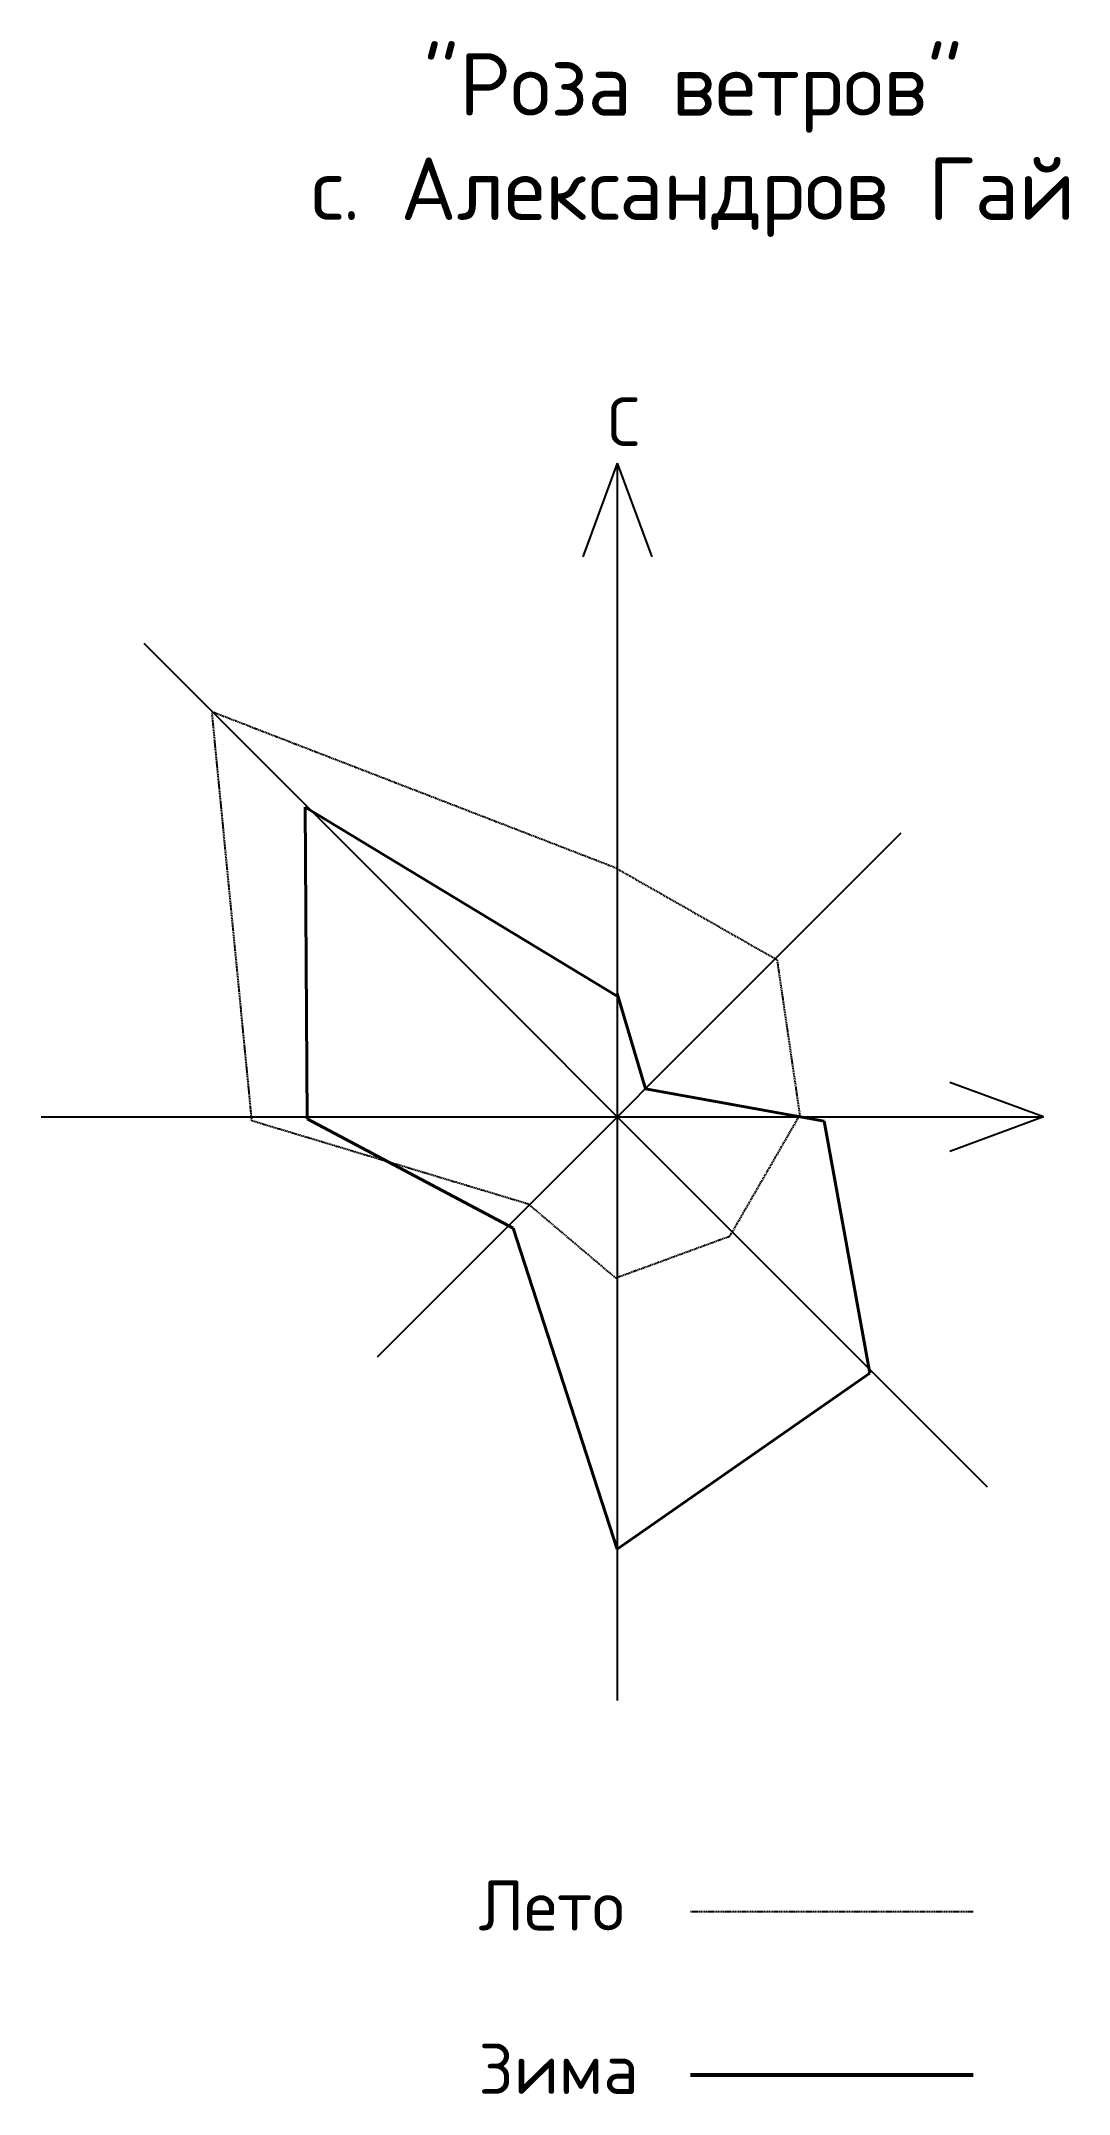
# Model space of a CAD drawing. Header units: millimetres. Extents: x -273369 to 399464, y -35443 to 194245.
# Drawn here: x 54099 to 59853, y -20681 to -9196 of the extents above; entities that cross this region are included whole.
import ezdxf

# ---------------------------------------------------------------- set-up
doc = ezdxf.new("R2010")
doc.units = ezdxf.units.MM
doc.linetypes.add('CENTER2', pattern=[28.575, 19.05, -3.175, 3.175, -3.175])
doc.linetypes.add('штриховая2', pattern=[9.525, 6.35, -3.175])
doc.styles.add('PDF ISOCPEUR', font='isocpeur.ttf', dxfattribs={"height": 3})
doc.styles.add('стиль3', font='isocpeur.ttf')

msp = doc.modelspace()

# ---------------------------------------------------------------- texts
at = {"color": 0, "linetype": 'CENTER2', "ltscale": 100, "insert": (57749.012, -9778.305), "char_height": 349.75844, "attachment_point": 5, "style": 'стиль3'}
msp.add_mtext_dynamic_manual_height_columns('"Роза ветров"\\Pс. Александров Гай ', width=9181.7746, gutter_width=12.5, heights=[0], dxfattribs=at)
at = {"color": 0, "attachment_point": 1, "style": 'PDF ISOCPEUR'}
for s, insert, char_height in [('{\\C256;С}', (57271.119, -11189.517), 272.3327), ('{\\C256;Лето}', (56547.569, -19486.04), 281.05589), ('{\\C256;Зима}', (56547.569, -20400.304), 281.05589)]:
    msp.add_mtext_dynamic_manual_height_columns(s, width=173.83998, gutter_width=12.5, heights=[0], dxfattribs=dict(at, insert=insert, char_height=char_height))

# ---------------------------------------------------------------- linework, layer by layer
at = {"color": 0, "lineweight": 25}
for p, q in [((57324.562, -11556.999), (57131.425, -12081.103)), ((57324.562, -11556.999), (57324.562, -18480.501)), ((57324.562, -11556.999), (57517.7, -12081.103)), ((54674.174, -12565.151), (59394.447, -17285.424)), ((58912.321, -13627.781), (55980.126, -16559.976)), ((59711.35, -15215.539), (59187.246, -15022.402)), ((54099.095, -15215.539), (59711.35, -15215.539)), ((59711.35, -15215.539), (59187.246, -15408.677))]:
    msp.add_line(p, q, dxfattribs=at)
at = {"color": 0, "linetype": 'штриховая2', "lineweight": 25}
for p, q in [((55056.819, -12948.391), (57306.37, -13817.421)), ((55279.652, -15237.543), (55056.819, -12958.989)), ((57306.37, -13817.421), (58218.924, -14336.719)), ((58218.924, -14336.719), (58346.257, -15205.749)), ((56828.871, -15703.851), (55279.652, -15237.543)), ((58346.257, -15205.749), (57953.646, -15884.016)), ((57316.981, -16117.17), (56828.871, -15703.851)), ((57953.646, -15884.016), (57316.981, -16117.17)), ((57734.767, -19660.771), (59316.422, -19660.771))]:
    msp.add_line(p, q, dxfattribs=at)
at = {"color": 0, "lineweight": 40}
for p, q in [((55588.834, -15225.751), (55578.438, -13481.543)), ((55578.438, -13481.543), (57323.393, -14539.686)), ((57324.562, -14525.576), (57482.304, -15057.715)), ((57482.304, -15057.715), (58482.928, -15239.421)), ((56742.688, -15838.3), (55588.834, -15225.751)), ((58482.928, -15239.421), (58738.545, -16648.111)), ((57324.813, -17634.419), (56742.688, -15838.3)), ((58738.545, -16648.111), (57324.813, -17634.419))]:
    msp.add_line(p, q, dxfattribs=at)
at = {"color": 0, "lineweight": 53}
msp.add_line((57734.767, -20575.035), (59316.422, -20575.035), dxfattribs=at)

msp.set_redraw_order([(e.dxf.handle, doc.entitydb.next_handle()) for e in msp.query("TEXT MTEXT ATTDEF DIMENSION ARC_DIMENSION")])  # texts and dimensions are drawn at this point

doc.saveas('drawing.dxf')
